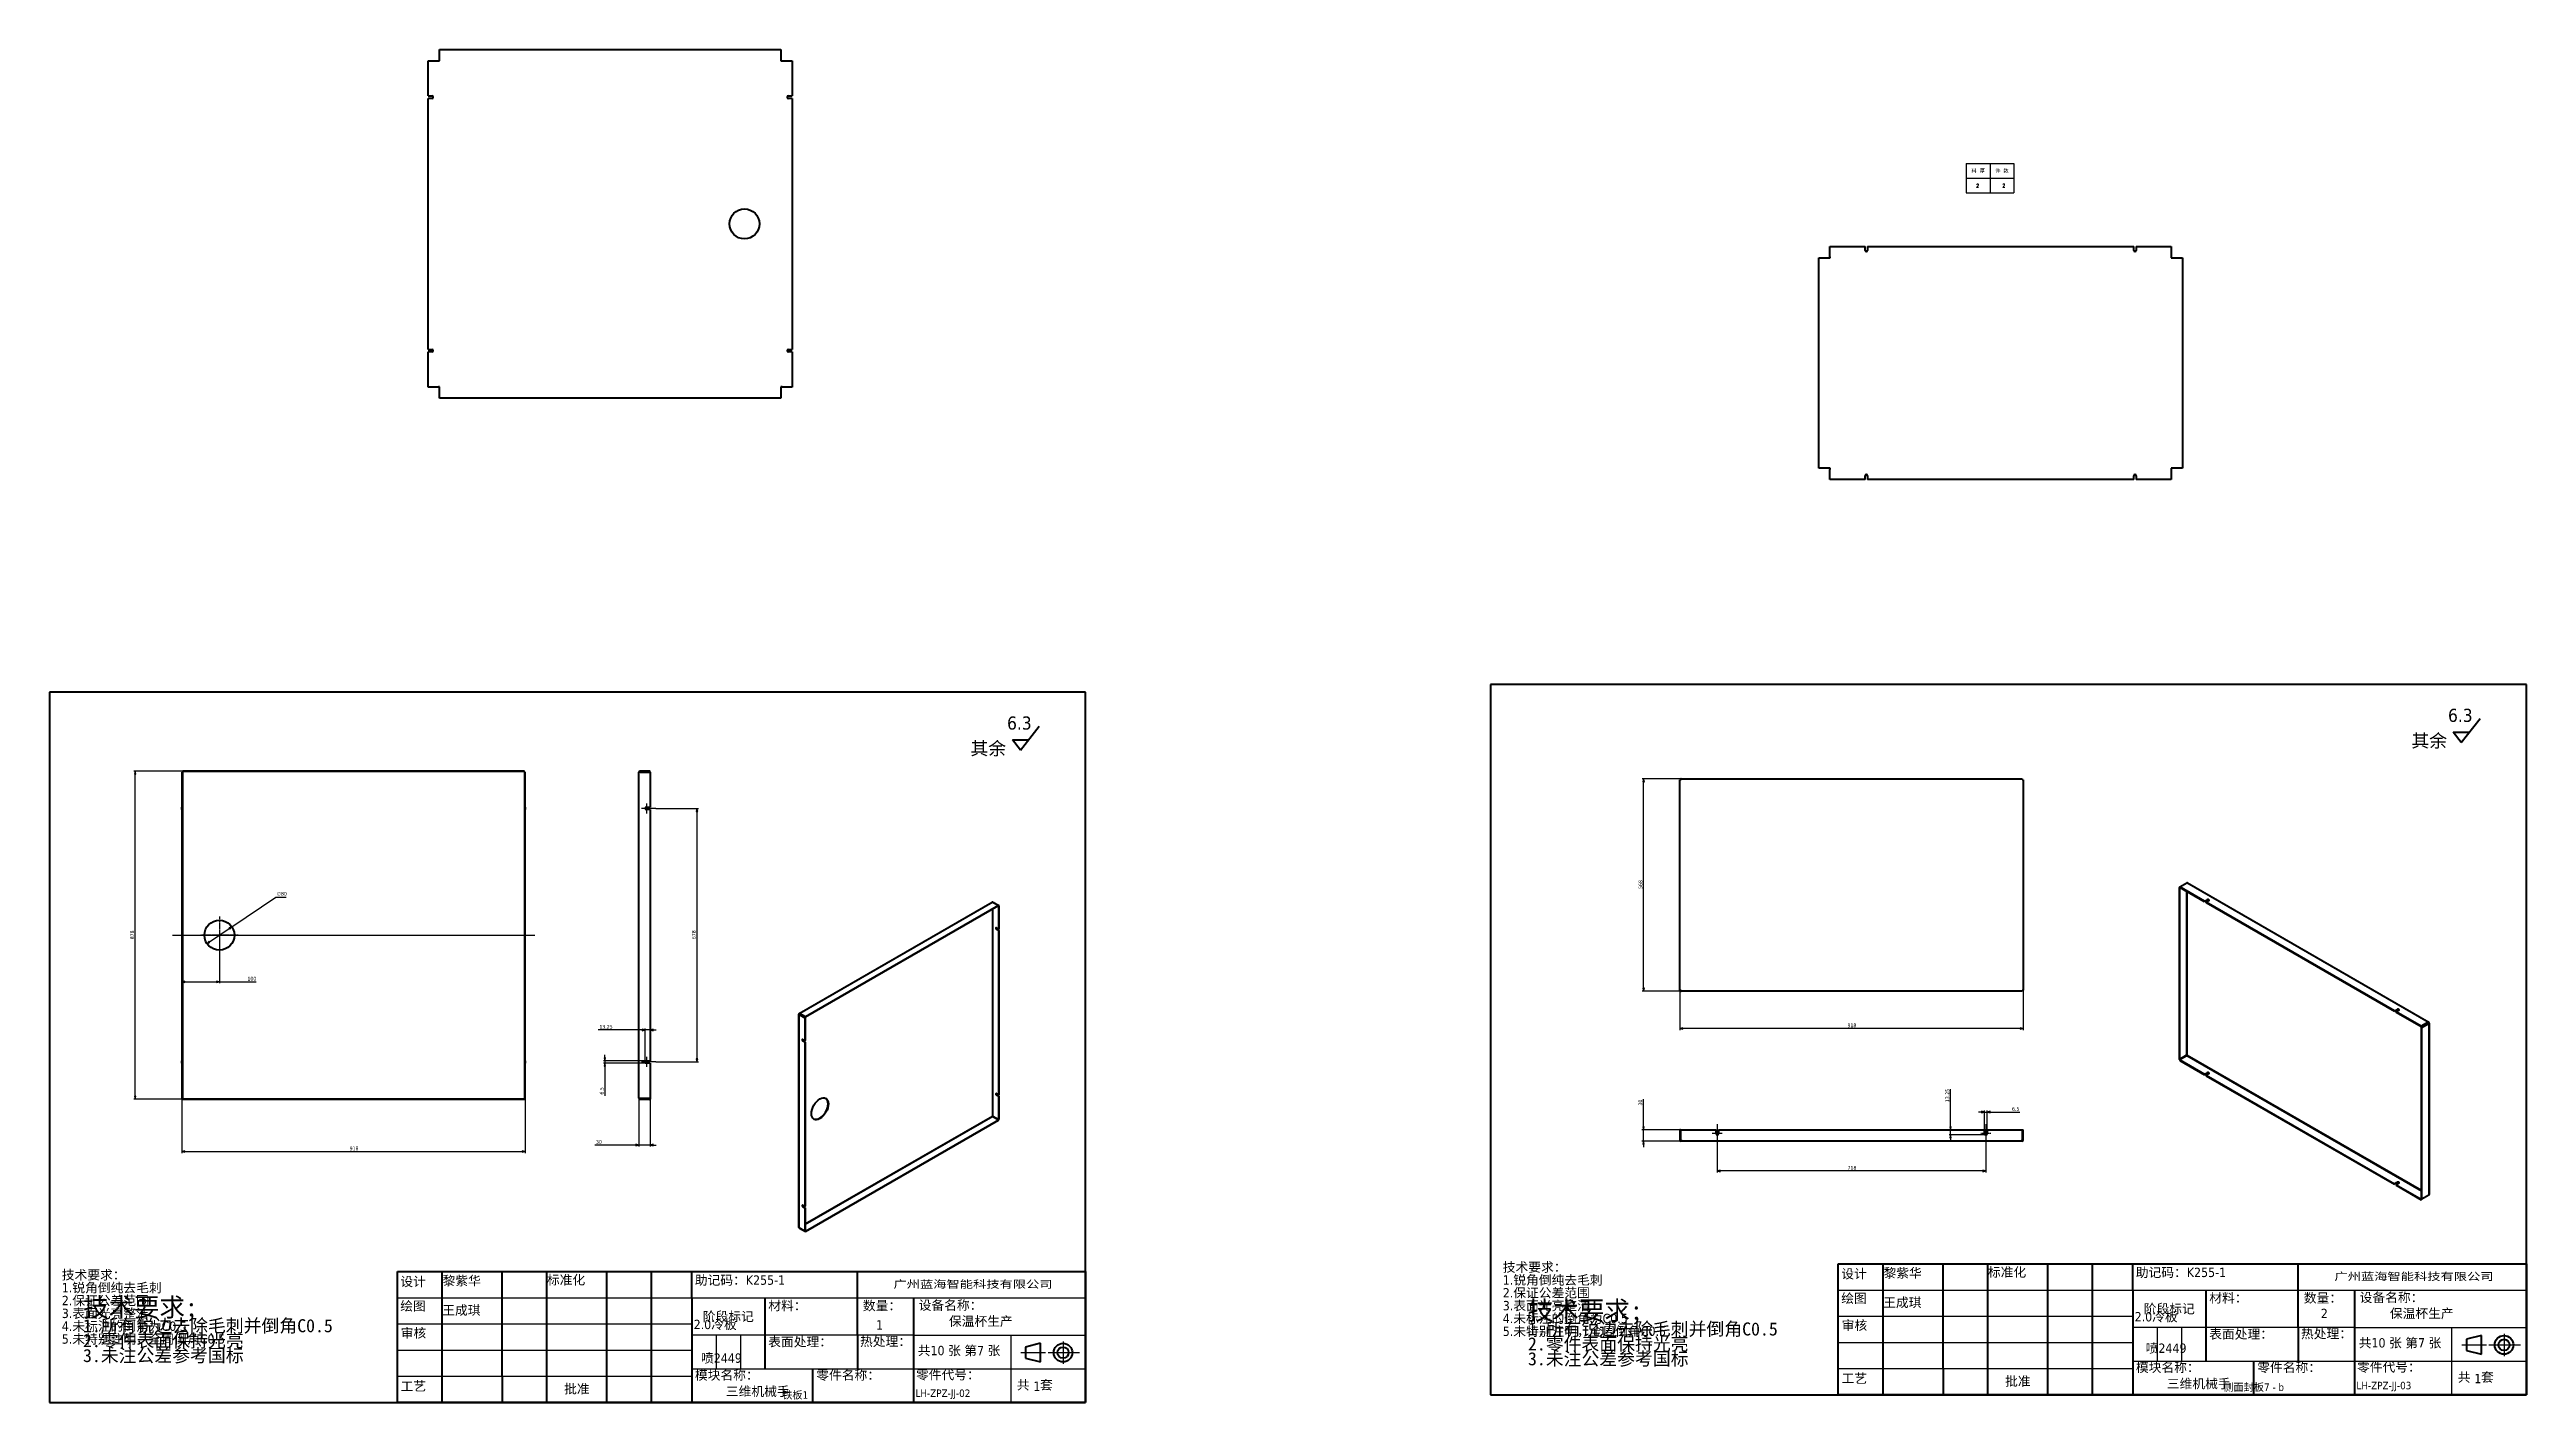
# Model space of a CAD drawing. Header units: millimetres. Extents: x 1472 to 285341, y -86221 to 5170.
# Drawn here: x 19005 to 25628, y 1332 to 4951 of the extents above; entities that cross this region are included whole.
import ezdxf
from ezdxf.enums import TextEntityAlignment as Align

# ---------------------------------------------------------------- set-up
doc = ezdxf.new("R2010")
doc.units = ezdxf.units.MM
doc.linetypes.add('CHAIN', pattern=[0.3543, 0.2362, -0.0295, 0.0591, -0.0295])
for name, color, linetype, lineweight, true_color in [('中心标记 (ISO)', 1, 'Continuous', 25, 0xff0000), ('中心线 (ISO)', 1, 'Continuous', 25, 0xff0000), ('尺寸 (ISO)', 5, 'Continuous', 25, 0x0000ff)]:
    doc.layers.add(name, color=color, linetype=linetype, lineweight=lineweight, true_color=true_color)
for name, color, linetype, lineweight in [('可见 (ISO)', 7, 'Continuous', 50), ('可见窄的 (ISO)', 7, 'Continuous', 35), ('图框 (ISO)', 7, 'Continuous', 70), ('标注线', 3, 'Continuous', 18), ('标题 (ISO)', 7, 'Continuous', 50), ('符号 (ISO)', 7, 'Continuous', 25)]:
    doc.layers.add(name, color=color, linetype=linetype, lineweight=lineweight)
doc.styles.add('DIM', font='romans.shx', dxfattribs={"width": 0.8, "bigfont": 'bigfont.shx'})
doc.styles.get("Standard").update_dxf_attribs({"font": 'arial.ttf'})
doc.styles.add('文本样式19', font='tahoma.ttf')
doc.styles.add('文本样式91', font='tahoma.ttf')
doc.styles.add('注释文本 (ISO)', font='tahoma.ttf')
doc.dimstyles.get("Standard").update_dxf_attribs({"dimtxt": 0.18, "dimasz": 0.18, "dimexe": 0.18, "dimexo": 0.0625, "dimgap": 0.09, "dimtad": 0, "dimtih": 1, "dimtoh": 1, "dimdec": 4, "dimzin": 0, "dimdsep": 46, "dimtxsty": 'Standard', "dimcen": 0.09, "dimadec": 0, "dimazin": 0, "dimtfac": 1, "dimtdec": 4, "dimtofl": 0, "dimtmove": 0, "dimatfit": 3, "dimfxl": 0, "dimtolj": 1, "dimtzin": 0, "dimarcsym": 0})
doc.dimstyles.new('默认 (GB)', dxfattribs={"dimscale": 4, "dimtxt": 2.5, "dimasz": 2, "dimexe": 1, "dimexo": 0, "dimgap": 0.75, "dimtad": 1, "dimtoh": 1, "dimrnd": 1e-08, "dimdsep": 46, "dimtxsty": '注释文本 (ISO)', "dimblk": 'Filled-1', "dimcen": 0.09, "dimdle": 10, "dimclrd": 256, "dimclre": 256, "dimclrt": 256, "dimaunit": 1, "dimazin": 2, "dimtfac": 0.8, "dimtdec": 3, "dimtmove": 0, "dimatfit": 3, "dimldrblk": 'Filled-2', "dimfxl": 0, "dimtolj": 1, "dimtzin": 0, "dimlwd": -1, "dimlwe": -1, "dimarcsym": 0})

msp = doc.modelspace()

# ---------------------------------------------------------------- texts
at = {"layer": '符号 (ISO)', "char_height": 25, "attachment_point": 1, "style": '注释文本 (ISO)'}
for s, insert in [('{1}', (21215.32391, 1552.2076)), ('{2}', (25078.26368, 1582.85747))]:
    msp.add_mtext(s, dxfattribs=dict(at, insert=insert))
at = {"layer": '符号 (ISO)', "char_height": 25, "width": 130, "attachment_point": 1, "style": '注释文本 (ISO)'}
for insert in [(20747.29914, 1463.44918), (24610.06411, 1489.8622)]:
    msp.add_mtext('{喷2449}', dxfattribs=dict(at, insert=insert))

# ---------------------------------------------------------------- blocks, each defined once
blk = doc.blocks.new('图框 A3-A4')
at = {"layer": '图框 (ISO)'}
for p, q in [((287, 200), (10, 200)), ((10, 200), (10, 10)), ((287, 10), (287, 200)), ((10, 10), (287, 10))]:
    blk.add_line(p, q, dxfattribs=at)
blk = doc.blocks.new('标题栏 GB1')
at = {"layer": '标题 (ISO)'}
for p, q in [((361.15, 211.7), (359.01, 214.46)), ((359.01, 214.46), (363.33, 214.46)), ((361.15, 211.7), (366.21, 218.12)), ((194.57, 65.23), (194.57, 72.23)), ((194.57, 72.23), (378.57, 72.23)), ((206.57, 65.23), (206.57, 72.23)), ((222.57, 65.23), (222.57, 72.23)), ((234.57, 65.23), (234.57, 72.23)), ((250.57, 65.23), (250.57, 72.23)), ((262.57, 65.23), (262.57, 72.23)), ((273.31, 65.23), (273.31, 72.23)), ((317.57, 65.23), (317.57, 72.23)), ((378.57, 72.23), (378.57, 65.23)), ((194.57, 37.23), (194.57, 65.23)), ((206.57, 37.23), (206.57, 65.23)), ((222.57, 44.23), (222.57, 65.23)), ((234.57, 37.23), (234.57, 65.23)), ((250.57, 37.23), (250.57, 65.23)), ((262.57, 37.23), (262.57, 65.23)), ((273.31, 65.23), (273.31, 37.23)), ((317.57, 55.23), (317.57, 65.23)), ((378.57, 65.23), (378.57, 37.23)), ((317.57, 55.23), (317.57, 46.23)), ((366.57, 53.06), (362.57, 52.06)), ((366.57, 48.06), (366.57, 53.06)), ((362.57, 52.06), (362.57, 49.06)), ((362.57, 49.06), (366.57, 48.06)), ((222.57, 44.23), (222.57, 37.23)), ((305.57, 46.23), (305.57, 37.23)), ((378.57, 37.23), (194.57, 37.23))]:
    blk.add_line(p, q, dxfattribs=at)
at = {"layer": '标题 (ISO)', "lineweight": 25}
for p, q in [((194.57, 65.23), (273.31, 65.23)), ((273.31, 65.23), (378.57, 65.23)), ((194.57, 58.23), (273.31, 58.23)), ((332.57, 55.23), (273.31, 55.23)), ((279.81, 55.23), (279.81, 46.23)), ((286.31, 55.23), (286.31, 46.23)), ((332.57, 55.23), (378.57, 55.23)), ((358.57, 55.23), (358.57, 46.23)), ((372.58, 53.56), (372.58, 47.56)), ((194.57, 51.23), (273.31, 51.23)), ((361.32, 50.56), (367.88, 50.56)), ((368.55, 50.56), (370.07, 50.56)), ((370.07, 50.56), (376.97, 50.56)), ((194.57, 44.23), (273.31, 44.23)), ((273.31, 46.23), (378.57, 46.23)), ((358.57, 46.23), (358.57, 37.23))]:
    blk.add_line(p, q, dxfattribs=at)
at = {"layer": '标题 (ISO)', "lineweight": 50}
for p, q in [((292.81, 65.23), (292.81, 46.23)), ((332.57, 65.23), (332.57, 37.23))]:
    blk.add_line(p, q, dxfattribs=at)
at = {"layer": '标题 (ISO)'}
for radius in [2.5, 1.5]:
    blk.add_circle((372.57, 50.56), radius, dxfattribs=at)
at = {"layer": '标题 (ISO)', "style": '注释文本 (ISO)'}
blk.add_text('阶段标记', height=2.5, dxfattribs=at).set_placement((283.06, 60.23), align=Align.MIDDLE_CENTER)
for s, insert, char_height, attachment_point in [('\\fTahoma|b0|i0;\\H3.5000;6.3', (357.6, 220.71), 3.5, 1), ('\\fTahoma|b0|i0;\\H3.5000;其余', (347.8, 213.91), 3.5, 1), ('\\fTahoma|b0|i0;设计', (195.38, 70.83), 2.5, 1), ('\\f仿宋|b0|i0;\\H2.5000;黎紫华', (206.66, 71.05), 2.5, 1), ('\\fTahoma|b0|i0;标准化', (234.57, 71.28), 2.5, 1), ('助记码：K255-1', (274.11, 71.21), 2.5, 1), ('\\fTahoma|b0|i0;\\W1.30;\\H2.0000;广州\\fArial|b0|i0;\\W1.30;\\H2.0000;蓝海\\fTahoma|b0|i0;\\W1.30;\\H2.0000;智能科技有限公司', (348.5, 68.73), 2, 5), ('\\fTahoma|b0|i0;绘图', (195.35, 64.28), 2.5, 1), ('\\fTahoma|b0|i0;材料：', (293.76, 64.39), 2.5, 1), ('\\fTahoma|b0|i0;数量：', (319.04, 64.37), 2.5, 1), ('\\fTahoma|b0|i0;设备名称：', (333.96, 64.5), 2.5, 1), ('保温杯生产', (342.05, 60.22), 2.5, 1), ('\\fTahoma|b0|i0;审核', (195.48, 57.07), 2.5, 1), ('\\fTahoma|b0|i0;热处理：', (318.29, 54.82), 2.5, 1), ('\\fTahoma|b0|i0;批准', (242.57, 40.73), 2.5, 5), ('\\fTahoma|b0|i0;模块名称：', (274.14, 45.81), 2.5, 1), ('三维机械手', (282.42, 41.45), 2.5, 1), ('\\fTahoma|b0|i0;零件名称：', (306.59, 45.8), 2.5, 1), ('\\fTahoma|b0|i0;零件代号：', (333.25, 45.9), 2.5, 1), ('1', (364.63, 42.81), 2.5, 1)]:
    blk.add_mtext(s, dxfattribs=dict(at, insert=insert, char_height=char_height, attachment_point=attachment_point))
at = {"layer": '标题 (ISO)', "insert": (104.85, 72.61), "char_height": 2.5, "attachment_point": 1, "line_spacing_factor": 0.823237, "style": '注释文本 (ISO)'}
blk.add_mtext('\\fTahoma|b0|i0;技术要求：\\P1.锐角倒纯去毛刺\\P2.保证公差范围\\P3.表面光亮整洁\\P4.未标注的倒角为C0.5\\P5.未特别注明，全周倒角C0.5\\P', dxfattribs=at)
at = {"layer": '标题 (ISO)', "char_height": 2.5, "attachment_point": 1, "style": '注释文本 (ISO)'}
for s, insert, width in [('\\f仿宋|b0|i0;\\H2.5000;王成琪', (206.57, 63.16), 11.2281), ('\\fTahoma|b0|i0;表面处理：', (293.74, 54.71), 17.19), ('\\fTahoma|b0|i0;工艺', (195.45, 42.85), 6.876), ('\\fTahoma|b0|i0;  共   套', (358.32, 43.18), 17.7919)]:
    blk.add_mtext(s, dxfattribs=dict(at, insert=insert, width=width))
at = {"layer": '标题 (ISO)', "insert": (333.72, 52.37), "char_height": 2.5, "width": 27.2374, "attachment_point": 1, "line_spacing_factor": 0.987884, "style": '注释文本 (ISO)'}
blk.add_mtext('共10 张 第7 张', dxfattribs=at)
at = {"layer": '标题 (ISO)'}
for tag, p, height, style in [('材料_001', (293.5, 56.7), 2.5, '注释文本 (ISO)'), ('零件代号_001', (306.4, 37.87), 2, '文本样式91'), ('描述_001', (333.1, 38.7), 2, '文本样式91')]:
    blk.add_attdef(tag, p, '', height=height, dxfattribs=dict(at, style=style))
at = {"layer": '标题 (ISO)', "style": '文本样式91'}
blk.add_attdef('热处理', text='', height=2, dxfattribs=at).set_placement((318.2, 50.63), align=Align.TOP_LEFT)
at = {"layer": '标题 (ISO)', "style": '文本样式19'}
for tag, p in [('工程核准人', (256.57, 40.73)), ('工程批准日期', (267.94, 40.73))]:
    blk.add_attdef(tag, text='', height=1, dxfattribs=at).set_placement(p, align=Align.MIDDLE_CENTER)
blk = doc.blocks.new('Filled-1')
at = {"color": 0}
for p, q in [((0, 0), (-1, 0.25)), ((-1, 0.25), (-1, -0.25)), ((-1, 0), (0, 0)), ((-1, -0.25), (0, 0))]:
    blk.add_line(p, q, dxfattribs=at)
at = {"color": 0, "flags": 128}
blk.add_lwpolyline([(-1, -0.25), (0, 0), (-1, 0.25), (-1, -0.25)], dxfattribs=at)
at = {"color": 0}
blk.add_solid([(-1, -0.25), (0, 0), (-1, 0.25), (-1, -0.25)], dxfattribs=at)
blk = doc.blocks.new('*D194')
at = {"layer": 'Defpoints', "color": 0, "transparency": 16777216}
for p in [(19359.5, 2145.7), (20277.5, 2145.7), (20277.5, 2003.3)]:
    blk.add_point(p, dxfattribs=at)
at = {"layer": '尺寸 (ISO)', "transparency": 16777216}
for p, q in [((19359.5, 2145.7), (19359.5, 1999.3)), ((20277.5, 2145.7), (20277.5, 1999.3)), ((19367.5, 2003.3), (20269.5, 2003.3))]:
    blk.add_line(p, q, dxfattribs=at)
at = {"layer": '尺寸 (ISO)', "transparency": 16777216, "xscale": 8, "yscale": 8, "zscale": 8, "rotation": 180}
blk.add_blockref('Filled-1', (19359.5, 2003.3), dxfattribs=at)
at = {"layer": '尺寸 (ISO)', "transparency": 16777216, "xscale": 8, "yscale": 8, "zscale": 8}
blk.add_blockref('Filled-1', (20277.5, 2003.3), dxfattribs=at)
at = {"layer": '尺寸 (ISO)', "transparency": 16777216, "insert": (19807.8, 2016.8), "char_height": 10, "attachment_point": 1, "style": '注释文本 (ISO)'}
blk.add_mtext('\\A1;918', dxfattribs=at)
blk = doc.blocks.new('Filled-2')
at = {"color": 0}
for p, q in [((0, 0), (-1, 0.125)), ((-1, 0.125), (-1, -0.125)), ((-1, 0), (0, 0)), ((-1, -0.125), (0, 0))]:
    blk.add_line(p, q, dxfattribs=at)
at = {"color": 0, "flags": 128}
blk.add_lwpolyline([(-1, -0.125), (0, 0), (-1, 0.125), (-1, -0.125)], dxfattribs=at)
at = {"color": 0}
blk.add_solid([(-1, -0.125), (0, 0), (-1, 0.125), (-1, -0.125)], dxfattribs=at)
blk = doc.blocks.new('*D195')
at = {"layer": 'Defpoints', "color": 0, "transparency": 16777216}
for p in [(19234.5, 3021.1), (19362.1, 3021.1), (19362.1, 2143.1)]:
    blk.add_point(p, dxfattribs=at)
at = {"layer": '尺寸 (ISO)', "transparency": 16777216}
for p, q in [((19362.1, 3021.1), (19230.5, 3021.1)), ((19234.5, 2151.1), (19234.5, 3013.1)), ((19362.1, 2143.1), (19230.5, 2143.1))]:
    blk.add_line(p, q, dxfattribs=at)
at = {"layer": '尺寸 (ISO)', "transparency": 16777216, "xscale": 8, "yscale": 8, "zscale": 8}
for p, rotation in [((19234.5, 3021.1), 90), ((19234.5, 2143.1), 270)]:
    blk.add_blockref('Filled-1', p, dxfattribs=dict(at, rotation=rotation))
at = {"layer": '尺寸 (ISO)', "transparency": 16777216, "insert": (19221, 2571.2), "char_height": 10, "attachment_point": 1, "rotation": 90, "style": '注释文本 (ISO)'}
blk.add_mtext('\\A1;878', dxfattribs=at)
blk = doc.blocks.new('*D187')
at = {"layer": 'Defpoints', "color": 0, "transparency": 16777216}
for p in [(19359.5, 2682.1), (19459.5, 2582.1), (19459.5, 2457.4)]:
    blk.add_point(p, dxfattribs=at)
at = {"layer": '尺寸 (ISO)', "transparency": 16777216}
for p, q in [((19459.5, 2582.1), (19459.5, 2453.4)), ((19367.5, 2457.4), (19451.5, 2457.4)), ((19459.5, 2457.4), (19558.1, 2457.4))]:
    blk.add_line(p, q, dxfattribs=at)
at = {"layer": '尺寸 (ISO)', "transparency": 16777216, "xscale": 8, "yscale": 8, "zscale": 8, "rotation": 180}
blk.add_blockref('Filled-1', (19359.5, 2457.4), dxfattribs=at)
at = {"layer": '尺寸 (ISO)', "transparency": 16777216, "xscale": 8, "yscale": 8, "zscale": 8}
blk.add_blockref('Filled-1', (19459.5, 2457.4), dxfattribs=at)
at = {"layer": '尺寸 (ISO)', "transparency": 16777216, "insert": (19534.6, 2470.8), "char_height": 10, "attachment_point": 1, "style": '注释文本 (ISO)'}
blk.add_mtext('\\A1;100', dxfattribs=at)
blk = doc.blocks.new('*D188')
at = {"layer": 'Defpoints', "color": 0, "transparency": 16777216}
for p in [(20581.4, 2146.1), (20611.4, 2145.7), (20611.4, 2020.7)]:
    blk.add_point(p, dxfattribs=at)
at = {"layer": '尺寸 (ISO)', "transparency": 16777216}
for p, q in [((20581.4, 2146.1), (20581.4, 2016.7)), ((20611.4, 2145.7), (20611.4, 2016.7)), ((20573.4, 2020.7), (20463.4, 2020.7)), ((20611.4, 2020.7), (20581.4, 2020.7)), ((20619.4, 2020.7), (20627.4, 2020.7))]:
    blk.add_line(p, q, dxfattribs=at)
at = {"layer": '尺寸 (ISO)', "transparency": 16777216, "xscale": 8, "yscale": 8, "zscale": 8}
blk.add_blockref('Filled-1', (20581.4, 2020.7), dxfattribs=at)
at = {"layer": '尺寸 (ISO)', "transparency": 16777216, "xscale": 8, "yscale": 8, "zscale": 8, "rotation": 180}
blk.add_blockref('Filled-1', (20611.4, 2020.7), dxfattribs=at)
at = {"layer": '尺寸 (ISO)', "transparency": 16777216, "insert": (20466.4, 2034.1), "char_height": 10, "attachment_point": 1, "style": '注释文本 (ISO)'}
blk.add_mtext('\\A1;30', dxfattribs=at)
blk = doc.blocks.new('*D189')
at = {"layer": 'Defpoints', "color": 0, "transparency": 16777216}
for p in [(20626.4, 2921.1), (20626.4, 2243.1), (20736.4, 2243.1)]:
    blk.add_point(p, dxfattribs=at)
at = {"layer": '尺寸 (ISO)', "transparency": 16777216}
for p, q in [((20626.4, 2921.1), (20740.4, 2921.1)), ((20736.4, 2913.1), (20736.4, 2251.1)), ((20626.4, 2243.1), (20740.4, 2243.1))]:
    blk.add_line(p, q, dxfattribs=at)
at = {"layer": '尺寸 (ISO)', "transparency": 16777216, "xscale": 8, "yscale": 8, "zscale": 8}
for p, rotation in [((20736.4, 2921.1), 90), ((20736.4, 2243.1), 270)]:
    blk.add_blockref('Filled-1', p, dxfattribs=dict(at, rotation=rotation))
at = {"layer": '尺寸 (ISO)', "transparency": 16777216, "insert": (20723, 2571.5), "char_height": 10, "attachment_point": 1, "rotation": 90, "style": '注释文本 (ISO)'}
blk.add_mtext('\\A1;678', dxfattribs=at)
blk = doc.blocks.new('*D190')
at = {"layer": 'Defpoints', "color": 0, "transparency": 16777216}
for p in [(19492.6, 2604.5), (19426.4, 2559.7)]:
    blk.add_point(p, dxfattribs=at)
at = {"layer": '尺寸 (ISO)', "transparency": 16777216}
for p, q in [((19492.6, 2604.5), (19610.4, 2684.2)), ((19610.4, 2684.2), (19638.1, 2684.2)), ((19433, 2564.2), (19486, 2600))]:
    blk.add_line(p, q, dxfattribs=at)
at = {"layer": '尺寸 (ISO)', "transparency": 16777216, "xscale": 8, "yscale": 8, "zscale": 8}
for p, rotation in [((19492.6, 2604.5), 34.06945370860816), ((19426.4, 2559.7), 214.0694537086082)]:
    blk.add_blockref('Filled-1', p, dxfattribs=dict(at, rotation=rotation))
at = {"layer": '尺寸 (ISO)', "transparency": 16777216, "insert": (19613.4, 2697.9), "char_height": 10, "attachment_point": 1, "style": '注释文本 (ISO)'}
blk.add_mtext('\\A1;∅80', dxfattribs=at)
blk = doc.blocks.new('*D191')
at = {"layer": 'Defpoints', "color": 0, "transparency": 16777216}
for p in [(20490.2, 2239.9), (20601.4, 2246.4), (20601.4, 2239.9)]:
    blk.add_point(p, dxfattribs=at)
at = {"layer": '尺寸 (ISO)', "transparency": 16777216}
for p, q in [((20490.2, 2254.4), (20490.2, 2262.4)), ((20601.4, 2246.4), (20486.2, 2246.4)), ((20601.4, 2239.9), (20486.2, 2239.9)), ((20490.2, 2246.4), (20490.2, 2239.9)), ((20490.2, 2231.9), (20490.2, 2152.8))]:
    blk.add_line(p, q, dxfattribs=at)
at = {"layer": '尺寸 (ISO)', "transparency": 16777216, "xscale": 8, "yscale": 8, "zscale": 8}
for p, rotation in [((20490.2, 2246.4), 270), ((20490.2, 2239.9), 90)]:
    blk.add_blockref('Filled-1', p, dxfattribs=dict(at, rotation=rotation))
at = {"layer": '尺寸 (ISO)', "transparency": 16777216, "insert": (20476.8, 2155.8), "char_height": 10, "attachment_point": 1, "rotation": 90, "style": '注释文本 (ISO)'}
blk.add_mtext('\\A1;6.5', dxfattribs=at)
blk = doc.blocks.new('*D192')
at = {"layer": 'Defpoints', "color": 0, "transparency": 16777216}
for p in [(20598.2, 2328.7), (20611.4, 2303.7), (20598.2, 2243.1)]:
    blk.add_point(p, dxfattribs=at)
at = {"layer": '尺寸 (ISO)', "transparency": 16777216}
for p, q in [((20590.2, 2328.7), (20472.6, 2328.7)), ((20598.2, 2243.1), (20598.2, 2332.7)), ((20611.4, 2328.7), (20598.2, 2328.7)), ((20619.4, 2328.7), (20627.4, 2328.7))]:
    blk.add_line(p, q, dxfattribs=at)
at = {"layer": '尺寸 (ISO)', "transparency": 16777216, "xscale": 8, "yscale": 8, "zscale": 8}
blk.add_blockref('Filled-1', (20598.2, 2328.7), dxfattribs=at)
at = {"layer": '尺寸 (ISO)', "transparency": 16777216, "xscale": 8, "yscale": 8, "zscale": 8, "rotation": 180}
blk.add_blockref('Filled-1', (20611.4, 2328.7), dxfattribs=at)
at = {"layer": '尺寸 (ISO)', "transparency": 16777216, "insert": (20475.6, 2342.1), "char_height": 10, "attachment_point": 1, "style": '注释文本 (ISO)'}
blk.add_mtext('\\A1;13.25', dxfattribs=at)
blk = doc.blocks.new('加工')
at = {"layer": '符号 (ISO)', "insert": (-36.68, 11.05), "char_height": 2.5, "width": 80.4946, "attachment_point": 1, "line_spacing_factor": 0.683636, "style": '注释文本 (ISO)'}
blk.add_mtext('{\\fFangSong|b0|i0|c134|p49;\\H2x;技术要求\\fFangSong|b0|i0|c0|p49;;\\P\\H0.7x;1.\\fFangSong|b0|i0|c134|p49;所有锐边去除毛刺并倒角\\fFangSong|b0|i0|c0|p49;C0.5\\H2.12498x; \\H0.47059x;\\P2.\\fFangSong|b0|i0|c134|p49;零件表面保持光亮\\H1.84035x; \\H0.54337x;\\P\\fFangSong|b0|i0|c0|p49;3.\\fFangSong|b0|i0|c134|p49;未注公差参考国标\\H1.80945x; }', dxfattribs=at)
blk = doc.blocks.new('*D193')
at = {"color": 0, "lineweight": -2, "transparency": 16777216}
for p, q in [((20611.4, 2144.6), (20610.3, 2144.6)), ((20611.4, 2143.1), (20610.3, 2143.1)), ((20610.4, 2146.4), (20610.4, 2148.2)), ((20610.4, 2141.3), (20610.4, 2139.5))]:
    blk.add_line(p, q, dxfattribs=at)
at = {"color": 0, "transparency": 16777216}
for points in [[(20610.1, 2146.4), (20610.7, 2146.4), (20610.4, 2144.6)], [(20610.1, 2141.3), (20610.7, 2141.3), (20610.4, 2143.1)]]:
    blk.add_solid(points, dxfattribs=at)
at = {"layer": 'Defpoints', "color": 0, "transparency": 16777216}
for p in [(20610.4, 2143.1), (20611.4, 2144.6), (20611.4, 2143.1)]:
    blk.add_point(p, dxfattribs=at)
at = {"color": 0, "transparency": 16777216, "insert": (20610.4, 2143.9), "char_height": 0.25, "attachment_point": 5}
blk.add_mtext('\\A1;1.5000', dxfattribs=at)
blk = doc.blocks.new('*D213')
at = {"layer": 'Defpoints', "color": 0, "transparency": 16777216}
for p in [(23364.6, 2435.4), (24282.6, 2435.4), (23364.6, 2332.4)]:
    blk.add_point(p, dxfattribs=at)
at = {"layer": '尺寸 (ISO)', "transparency": 16777216}
for p, q in [((23364.6, 2435.4), (23364.6, 2328.4)), ((24282.6, 2435.4), (24282.6, 2328.4)), ((24274.6, 2332.4), (23372.6, 2332.4))]:
    blk.add_line(p, q, dxfattribs=at)
at = {"layer": '尺寸 (ISO)', "transparency": 16777216, "xscale": 8, "yscale": 8, "zscale": 8, "rotation": 180}
blk.add_blockref('Filled-1', (23364.6, 2332.4), dxfattribs=at)
at = {"layer": '尺寸 (ISO)', "transparency": 16777216, "xscale": 8, "yscale": 8, "zscale": 8}
blk.add_blockref('Filled-1', (24282.6, 2332.4), dxfattribs=at)
at = {"layer": '尺寸 (ISO)', "transparency": 16777216, "insert": (23812.9, 2345.9), "char_height": 10, "attachment_point": 1, "style": '注释文本 (ISO)'}
blk.add_mtext('\\A1;918', dxfattribs=at)
blk = doc.blocks.new('*D214')
at = {"layer": 'Defpoints', "color": 0, "transparency": 16777216}
for p in [(23267.6, 3000.4), (23367.6, 3000.4), (23367.6, 2432.4)]:
    blk.add_point(p, dxfattribs=at)
at = {"layer": '尺寸 (ISO)', "transparency": 16777216}
for p, q in [((23367.6, 3000.4), (23263.6, 3000.4)), ((23267.6, 2440.4), (23267.6, 2992.4)), ((23367.6, 2432.4), (23263.6, 2432.4))]:
    blk.add_line(p, q, dxfattribs=at)
at = {"layer": '尺寸 (ISO)', "transparency": 16777216, "xscale": 8, "yscale": 8, "zscale": 8}
for p, rotation in [((23267.6, 3000.4), 90), ((23267.6, 2432.4), 270)]:
    blk.add_blockref('Filled-1', p, dxfattribs=dict(at, rotation=rotation))
at = {"layer": '尺寸 (ISO)', "transparency": 16777216, "insert": (23254.2, 2705.8), "char_height": 10, "attachment_point": 1, "rotation": 90, "style": '注释文本 (ISO)'}
blk.add_mtext('\\A1;568', dxfattribs=at)
blk = doc.blocks.new('*D215')
at = {"layer": 'Defpoints', "color": 0, "transparency": 16777216}
for p in [(23367.2, 2061.4), (23267.2, 2031.4), (23367.6, 2031.4)]:
    blk.add_point(p, dxfattribs=at)
at = {"layer": '尺寸 (ISO)', "transparency": 16777216}
for p, q in [((23267.2, 2069.4), (23267.2, 2143.3)), ((23367.2, 2061.4), (23263.2, 2061.4)), ((23267.2, 2031.4), (23267.2, 2061.4)), ((23367.6, 2031.4), (23263.2, 2031.4)), ((23267.2, 2023.4), (23267.2, 2015.4))]:
    blk.add_line(p, q, dxfattribs=at)
at = {"layer": '尺寸 (ISO)', "transparency": 16777216, "xscale": 8, "yscale": 8, "zscale": 8}
for p, rotation in [((23267.2, 2061.4), 270), ((23267.2, 2031.4), 90)]:
    blk.add_blockref('Filled-1', p, dxfattribs=dict(at, rotation=rotation))
at = {"layer": '尺寸 (ISO)', "transparency": 16777216, "insert": (23253.8, 2126.5), "char_height": 10, "attachment_point": 1, "rotation": 90, "style": '注释文本 (ISO)'}
blk.add_mtext('\\A1;30', dxfattribs=at)
blk = doc.blocks.new('*D216')
at = {"layer": 'Defpoints', "color": 0, "transparency": 16777216}
for p in [(24179.4, 2109), (24179.4, 2061.4), (24185.9, 2061.4)]:
    blk.add_point(p, dxfattribs=at)
at = {"layer": '尺寸 (ISO)', "transparency": 16777216}
for p, q in [((24171.4, 2109), (24163.4, 2109)), ((24179.4, 2061.4), (24179.4, 2113)), ((24179.4, 2109), (24185.9, 2109)), ((24185.9, 2061.4), (24185.9, 2113)), ((24193.9, 2109), (24273.7, 2109))]:
    blk.add_line(p, q, dxfattribs=at)
at = {"layer": '尺寸 (ISO)', "transparency": 16777216, "xscale": 8, "yscale": 8, "zscale": 8}
blk.add_blockref('Filled-1', (24179.4, 2109), dxfattribs=at)
at = {"layer": '尺寸 (ISO)', "transparency": 16777216, "xscale": 8, "yscale": 8, "zscale": 8, "rotation": 180}
blk.add_blockref('Filled-1', (24185.9, 2109), dxfattribs=at)
at = {"layer": '尺寸 (ISO)', "transparency": 16777216, "insert": (24252.8, 2122.4), "char_height": 10, "attachment_point": 1, "style": '注释文本 (ISO)'}
blk.add_mtext('\\A1;6.5', dxfattribs=at)
blk = doc.blocks.new('*D217')
at = {"layer": 'Defpoints', "color": 0, "transparency": 16777216}
for p in [(24185.9, 2061.4), (24088.3, 2048.2), (24182.6, 2048.2)]:
    blk.add_point(p, dxfattribs=at)
at = {"layer": '尺寸 (ISO)', "transparency": 16777216}
for p, q in [((24088.3, 2069.4), (24088.3, 2170.4)), ((24185.9, 2061.4), (24084.3, 2061.4)), ((24088.3, 2048.2), (24088.3, 2061.4)), ((24182.6, 2048.2), (24084.3, 2048.2)), ((24088.3, 2040.2), (24088.3, 2032.2))]:
    blk.add_line(p, q, dxfattribs=at)
at = {"layer": '尺寸 (ISO)', "transparency": 16777216, "xscale": 8, "yscale": 8, "zscale": 8}
for p, rotation in [((24088.3, 2061.4), 270), ((24088.3, 2048.2), 90)]:
    blk.add_blockref('Filled-1', p, dxfattribs=dict(at, rotation=rotation))
at = {"layer": '尺寸 (ISO)', "transparency": 16777216, "insert": (24074.8, 2135.5), "char_height": 10, "attachment_point": 1, "rotation": 90, "style": '注释文本 (ISO)'}
blk.add_mtext('\\A1;13.25', dxfattribs=at)
blk = doc.blocks.new('*D218')
at = {"layer": 'Defpoints', "color": 0, "transparency": 16777216}
for p in [(23464.6, 2038.2), (24182.6, 2038.2), (23464.6, 1951.4)]:
    blk.add_point(p, dxfattribs=at)
at = {"layer": '尺寸 (ISO)', "transparency": 16777216}
for p, q in [((23464.6, 2038.2), (23464.6, 1947.4)), ((24182.6, 2038.2), (24182.6, 1947.4)), ((24174.6, 1951.4), (23472.6, 1951.4))]:
    blk.add_line(p, q, dxfattribs=at)
at = {"layer": '尺寸 (ISO)', "transparency": 16777216, "xscale": 8, "yscale": 8, "zscale": 8, "rotation": 180}
blk.add_blockref('Filled-1', (23464.6, 1951.4), dxfattribs=at)
at = {"layer": '尺寸 (ISO)', "transparency": 16777216, "xscale": 8, "yscale": 8, "zscale": 8}
blk.add_blockref('Filled-1', (24182.6, 1951.4), dxfattribs=at)
at = {"layer": '尺寸 (ISO)', "transparency": 16777216, "insert": (23813, 1964.9), "char_height": 10, "attachment_point": 1, "style": '注释文本 (ISO)'}
blk.add_mtext('\\A1;718', dxfattribs=at)
blk = doc.blocks.new('*T31')
at = {"color": 0, "linetype": 'ByBlock', "lineweight": -2, "transparency": 16777216}
for p, q in [((0, 0), (127, 0)), ((0, 0), (0, -78)), ((63.5, 0), (63.5, -78)), ((127, 0), (127, -78)), ((0, -39), (127, -39)), ((0, -78), (127, -78))]:
    blk.add_line(p, q, dxfattribs=at)
at = {"color": 0, "transparency": 16777216, "char_height": 10, "width": 60.5, "attachment_point": 5}
for s, insert in [('{\\fSimSun|b0|i0|c134|p2;料 厚}', (31.75, -19.5)), ('{\\fSimSun|b0|i0|c134|p2;件 数}', (95.25, -19.5))]:
    blk.add_mtext(s, dxfattribs=dict(at, insert=insert))
blk = doc.blocks.new('圆心打标')
at = {"layer": '标注线'}
for p, q in [((-2.5, 0), (2.5, 0)), ((0, 2.5), (0, -2.5))]:
    blk.add_line(p, q, dxfattribs=at)
blk = doc.blocks.new('拆图参数')
blk.add_blockref('*T31', (-63.5, 78))
at = {"layer": '标注线'}
blk.add_blockref('圆心打标', (67219.7, -21339.8), dxfattribs=at)
at = {"style": 'DIM', "width": 0.8}
blk.add_attdef('6', text='', height=10, dxfattribs=at).set_placement((-37.1, 18.9), align=Align.MIDDLE_LEFT)
blk.add_attdef('1', text='', height=10, dxfattribs=at).set_placement((36.6, 19.3), align=Align.MIDDLE_CENTER)

# ---------------------------------------------------------------- dimensions: what is measured, and where the dimension line sits
dim = msp.add_linear_dim(base=(20610.43566, 2143.1228), p1=(20611.42309, 2144.6228), p2=(20611.42309, 2143.1228), angle=90, dimstyle='Standard', override={"dimtxt": 0.25, "dimasz": 1.8})
dim.commit()
dim.dimension.update_dxf_attribs({"geometry": '*D193', "text_midpoint": (20610.43566, 2143.8728)})
at = {"layer": '尺寸 (ISO)'}
for base, p1, p2, angle, override, picture, middle in [((19234.48974, 3021.1228), (19362.0504, 2143.1228), (19362.0504, 3021.1228), 270, {"dimtoh": 0, "dimdec": 2, "dimtp": 0, "dimtm": 0, "dimtdec": 2, "dimtofl": 0, "dimatfit": 1}, '*D195', (19234.48974, 2581.9978)), ((23267.63397, 3000.41512), (23367.63397, 2432.41512), (23367.63397, 3000.41512), 90, {"dimtoh": 0, "dimdec": 2, "dimtp": 0, "dimtm": 0, "dimtdec": 2, "dimtofl": 0, "dimatfit": 1}, '*D214', (23267.63397, 2716.41512)), ((20736.42309, 2243.1228), (20626.42309, 2921.1228), (20626.42309, 2243.1228), 90, {"dimtoh": 0, "dimdec": 2, "dimtp": 0, "dimtm": 0, "dimtdec": 2, "dimtofl": 0, "dimatfit": 1}, '*D189', (20736.42309, 2582.2478)), ((19459.48974, 2457.42053), (19359.48974, 2682.0863), (19459.48974, 2582.1228), 180, {"dimtoh": 0, "dimdec": 2, "dimse1": 1, "dimtp": 0, "dimtm": 0, "dimtdec": 2, "dimtofl": 0, "dimatfit": 2}, '*D187', (19544.85778, 2457.42053)), ((23364.63397, 2332.41512), (24282.63397, 2435.41512), (23364.63397, 2435.41512), 180, {"dimtoh": 0, "dimdec": 2, "dimtp": 0, "dimtm": 0, "dimtdec": 2, "dimtofl": 0, "dimatfit": 1}, '*D213', (23823.73397, 2332.41512)), ((20598.17309, 2328.71571), (20611.42309, 2303.7201), (20598.17309, 2243.1228), 180, {"dimtoh": 0, "dimdec": 2, "dimse1": 1, "dimtp": 0, "dimtm": 0, "dimtdec": 2, "dimtofl": 1, "dimatfit": 1}, '*D192', (20491.58844, 2328.71571)), ((20490.23555, 2239.8728), (20601.42309, 2246.3728), (20601.42309, 2239.8728), 90, {"dimtoh": 0, "dimdec": 2, "dimtp": 0, "dimtm": 0, "dimtdec": 2, "dimtofl": 1, "dimatfit": 1}, '*D191', (20490.23555, 2164.75789)), ((20277.48974, 2003.30716), (19359.48974, 2145.68346), (20277.48974, 2145.68346), 180, {"dimtoh": 0, "dimdec": 2, "dimtp": 0, "dimtm": 0, "dimtdec": 2, "dimtofl": 0, "dimatfit": 1}, '*D194', (19818.61474, 2003.30716)), ((23267.19463, 2031.44455), (23367.19463, 2061.44455), (23367.63397, 2031.44455), 270, {"dimtoh": 0, "dimdec": 2, "dimtp": 0, "dimtm": 0, "dimtdec": 2, "dimtofl": 1, "dimatfit": 1}, '*D215', (23267.19463, 2133.39242)), ((24088.26177, 2048.19455), (24185.88397, 2061.44455), (24182.63397, 2048.19455), 270, {"dimtoh": 0, "dimdec": 2, "dimtp": 0, "dimtm": 0, "dimtdec": 2, "dimtofl": 1, "dimatfit": 1}, '*D217', (24088.26177, 2151.44455)), ((24179.38397, 2108.99361), (24185.88397, 2061.44455), (24179.38397, 2061.44455), 180, {"dimtoh": 0, "dimdec": 2, "dimtp": 0, "dimtm": 0, "dimtdec": 2, "dimtofl": 1, "dimatfit": 1}, '*D216', (24261.73607, 2108.99361)), ((23464.63397, 1951.44455), (24182.63397, 2038.19455), (23464.63397, 2038.19455), 180, {"dimtoh": 0, "dimdec": 2, "dimtp": 0, "dimtm": 0, "dimtdec": 2, "dimtofl": 0, "dimatfit": 1}, '*D218', (23823.63397, 1951.44455))]:
    dim = msp.add_linear_dim(base=base, p1=p1, p2=p2, angle=angle, dimstyle='默认 (GB)', override=override, dxfattribs=at)
    dim.commit()
    dim.dimension.update_dxf_attribs({"geometry": picture, "text_midpoint": middle, "dimtype": 160})
dim = msp.add_diameter_dim_2p(p1=(19426.35537, 2559.7149), p2=(19492.6241, 2604.5307), dimstyle='默认 (GB)', override={"dimtih": 1, "dimdec": 2, "dimlfac": 1, "dimtp": 0, "dimtm": 0, "dimtdec": 2, "dimatfit": 2}, dxfattribs=at)
dim.commit()
dim.dimension.update_dxf_attribs({"geometry": '*D190', "text_midpoint": (19625.74353, 2684.15494), "dimtype": 163})
dim = msp.add_linear_dim(base=(20611.42309, 2020.68346), p1=(20581.42309, 2146.1228), p2=(20611.42309, 2145.68346), dimstyle='默认 (GB)', override={"dimtoh": 0, "dimdec": 2, "dimtp": 0, "dimtm": 0, "dimtdec": 2, "dimtofl": 1, "dimatfit": 1}, dxfattribs=at)
dim.commit()
dim.dimension.update_dxf_attribs({"geometry": '*D188', "text_midpoint": (20473.27033, 2020.68346), "dimtype": 160})

# ---------------------------------------------------------------- linework, layer by layer
at = {"layer": '中心标记 (ISO)', "linetype": 'CHAIN', "ltscale": 4.250268}
for p, q in [((20626.42309, 2921.1228), (20588.17309, 2921.1228)), ((20626.42309, 2243.1228), (20588.17309, 2243.1228)), ((23464.63397, 2076.44455), (23464.63397, 2038.19455)), ((24182.63397, 2076.44455), (24182.63397, 2038.19455))]:
    msp.add_line(p, q, dxfattribs=at)
at = {"layer": '中心标记 (ISO)', "linetype": 'CHAIN', "ltscale": 2.9446}
for p, q in [((20601.42309, 2934.3728), (20601.42309, 2907.8728)), ((20601.42309, 2256.3728), (20601.42309, 2229.8728)), ((23477.88397, 2051.44455), (23451.38397, 2051.44455)), ((24195.88397, 2051.44455), (24169.38397, 2051.44455))]:
    msp.add_line(p, q, dxfattribs=at)
at = {"layer": '中心标记 (ISO)', "linetype": 'CHAIN', "ltscale": 11.111974}
for p, q in [((19459.48974, 2632.1228), (19459.48974, 2532.1228)), ((19509.48974, 2582.1228), (19409.48974, 2582.1228))]:
    msp.add_line(p, q, dxfattribs=at)
at = {"layer": '中心线 (ISO)', "linetype": 'CHAIN', "ltscale": 23.990969}
msp.add_line((19334.48974, 2582.1228), (20302.48974, 2582.1228), dxfattribs=at)
at = {"layer": '可见 (ISO)'}
for p, q in [((20018.038, 4826.90885), (20018.038, 4921.09819)), ((20018.038, 4921.09819), (20045.038, 4921.09819)), ((20045.038, 4921.09819), (20045.038, 4920.65885)), ((20045.038, 4920.65885), (20048.43092, 4920.65885)), ((20047.99158, 4951.05177), (20960.87026, 4951.05177)), ((20047.99158, 4924.05177), (20047.99158, 4951.05177)), ((20048.43092, 4924.05177), (20047.99158, 4924.05177)), ((20048.43092, 4920.65885), (20048.43092, 4924.05177)), ((20960.87026, 4924.05177), (20960.43092, 4924.05177)), ((20960.43092, 4924.05177), (20960.43092, 4920.65885)), ((20960.43092, 4920.65885), (20963.82384, 4920.65885)), ((20960.87026, 4951.05177), (20960.87026, 4924.05177)), ((20963.82384, 4920.65885), (20963.82384, 4921.09819)), ((20963.82384, 4921.09819), (20990.82384, 4921.09819)), ((20990.82384, 4921.09819), (20990.82384, 4826.90885)), ((20018.038, 4826.90885), (20028.038, 4826.90885)), ((20028.038, 4820.40885), (20018.038, 4820.40885)), ((20018.038, 4148.90885), (20018.038, 4820.40885)), ((20980.82384, 4826.90885), (20990.82384, 4826.90885)), ((20990.82384, 4820.40885), (20980.82384, 4820.40885)), ((20990.82384, 4820.40885), (20990.82384, 4148.90885)), ((23735.8681, 3831.02657), (23735.8681, 4393.90525)), ((23735.8681, 4393.90525), (23762.8681, 4393.90525)), ((23762.8681, 4393.90525), (23762.8681, 4393.46591)), ((23762.8681, 4393.46591), (23766.26102, 4393.46591)), ((23765.82168, 4423.85883), (23860.01102, 4423.85883)), ((23765.82168, 4396.85883), (23765.82168, 4423.85883)), ((23766.26102, 4396.85883), (23765.82168, 4396.85883)), ((23766.26102, 4393.46591), (23766.26102, 4396.85883)), ((23860.01102, 4413.85883), (23860.01102, 4423.85883)), ((23866.51102, 4423.85883), (23866.51102, 4413.85883)), ((23866.51102, 4423.85883), (24578.01102, 4423.85883)), ((24578.01102, 4413.85883), (24578.01102, 4423.85883)), ((24584.51102, 4423.85883), (24584.51102, 4413.85883)), ((24584.51102, 4423.85883), (24678.70036, 4423.85883)), ((24678.70036, 4396.85883), (24678.26102, 4396.85883)), ((24678.26102, 4396.85883), (24678.26102, 4393.46591)), ((24678.26102, 4393.46591), (24681.65394, 4393.46591)), ((24678.70036, 4423.85883), (24678.70036, 4396.85883)), ((24681.65394, 4393.46591), (24681.65394, 4393.90525)), ((24681.65394, 4393.90525), (24708.65394, 4393.90525)), ((24708.65394, 4393.90525), (24708.65394, 3831.02657)), ((20018.038, 4148.90885), (20028.038, 4148.90885)), ((20028.038, 4142.40885), (20018.038, 4142.40885)), ((20018.038, 4048.21951), (20018.038, 4142.40885)), ((20980.82384, 4148.90885), (20990.82384, 4148.90885)), ((20990.82384, 4142.40885), (20980.82384, 4142.40885)), ((20990.82384, 4142.40885), (20990.82384, 4048.21951)), ((20045.038, 4048.21951), (20018.038, 4048.21951)), ((20048.43092, 4048.65885), (20045.038, 4048.65885)), ((20045.038, 4048.65885), (20045.038, 4048.21951)), ((20047.99158, 4018.26593), (20047.99158, 4045.26593)), ((20047.99158, 4045.26593), (20048.43092, 4045.26593)), ((20048.43092, 4045.26593), (20048.43092, 4048.65885)), ((20963.82384, 4048.65885), (20960.43092, 4048.65885)), ((20960.43092, 4048.65885), (20960.43092, 4045.26593)), ((20960.43092, 4045.26593), (20960.87026, 4045.26593)), ((20960.87026, 4045.26593), (20960.87026, 4018.26593)), ((20963.82384, 4048.21951), (20963.82384, 4048.65885)), ((20990.82384, 4048.21951), (20963.82384, 4048.21951)), ((20960.87026, 4018.26593), (20047.99158, 4018.26593)), ((23762.8681, 3831.02657), (23735.8681, 3831.02657)), ((23766.26102, 3831.46591), (23762.8681, 3831.46591)), ((23762.8681, 3831.46591), (23762.8681, 3831.02657)), ((23765.82168, 3801.07299), (23765.82168, 3828.07299)), ((23765.82168, 3828.07299), (23766.26102, 3828.07299)), ((23860.01102, 3801.07299), (23765.82168, 3801.07299)), ((23766.26102, 3828.07299), (23766.26102, 3831.46591)), ((23860.01102, 3801.07299), (23860.01102, 3811.07299)), ((23866.51102, 3811.07299), (23866.51102, 3801.07299)), ((24578.01102, 3801.07299), (23866.51102, 3801.07299)), ((24578.01102, 3801.07299), (24578.01102, 3811.07299)), ((24584.51102, 3811.07299), (24584.51102, 3801.07299)), ((24678.70036, 3801.07299), (24584.51102, 3801.07299)), ((24678.26102, 3831.46591), (24678.26102, 3828.07299)), ((24681.65394, 3831.46591), (24678.26102, 3831.46591)), ((24678.26102, 3828.07299), (24678.70036, 3828.07299)), ((24678.70036, 3828.07299), (24678.70036, 3801.07299)), ((24681.65394, 3831.02657), (24681.65394, 3831.46591)), ((24708.65394, 3831.02657), (24681.65394, 3831.02657)), ((19359.48974, 3018.56214), (19359.48974, 2924.3728)), ((19360.98974, 3018.56214), (19359.48974, 3018.56214)), ((19360.98974, 3018.56214), (19360.98974, 2924.3728)), ((19362.48974, 3018.1228), (19360.98974, 3018.1228)), ((20274.92908, 3021.1228), (19362.0504, 3021.1228)), ((19362.0504, 3019.6228), (19362.0504, 3021.1228)), ((20274.92908, 3019.6228), (19362.0504, 3019.6228)), ((19362.48974, 3018.1228), (19362.48974, 3019.6228)), ((20274.48974, 3018.1228), (20274.48974, 3019.6228)), ((20274.48974, 3018.1228), (20275.98974, 3018.1228)), ((20274.92908, 3019.6228), (20274.92908, 3021.1228)), ((20275.98974, 2924.3728), (20275.98974, 3018.56214)), ((20275.98974, 3018.56214), (20277.48974, 3018.56214)), ((20277.48974, 2924.3728), (20277.48974, 3018.56214)), ((20584.42309, 3018.1228), (20581.42309, 3018.1228)), ((20581.42309, 2146.1228), (20581.42309, 3018.1228)), ((20611.42309, 3021.1228), (20584.42309, 3021.1228)), ((20584.42309, 3019.6228), (20584.42309, 3021.1228)), ((20584.42309, 3019.6228), (20611.42309, 3019.6228)), ((20584.42309, 3018.1228), (20584.42309, 3018.56214)), ((20584.42309, 3018.56214), (20611.42309, 3018.56214)), ((20611.42309, 3019.6228), (20611.42309, 3021.1228)), ((20611.42309, 3018.56214), (20611.42309, 2924.3728)), ((23366.13397, 2997.85446), (23364.63397, 2997.85446)), ((23364.63397, 2997.85446), (23364.63397, 2997.41512)), ((23367.63397, 2997.41512), (23364.63397, 2997.41512)), ((23364.63397, 2435.41512), (23364.63397, 2997.41512)), ((23366.13397, 2997.41512), (23366.13397, 2997.85446)), ((23367.63397, 3000.41512), (23367.19463, 3000.41512)), ((23367.19463, 2998.91512), (23367.19463, 3000.41512)), ((23367.63397, 2998.91512), (23367.19463, 2998.91512)), ((23367.63397, 3000.41512), (23367.63397, 2997.41512)), ((23367.63397, 3000.41512), (24279.63397, 3000.41512)), ((24279.63397, 2997.41512), (24279.63397, 3000.41512)), ((24280.07331, 3000.41512), (24279.63397, 3000.41512)), ((24279.63397, 2998.91512), (24280.07331, 2998.91512)), ((24282.63397, 2997.41512), (24279.63397, 2997.41512)), ((24280.07331, 2998.91512), (24280.07331, 3000.41512)), ((24281.13397, 2997.41512), (24281.13397, 2997.85446)), ((24281.13397, 2997.85446), (24282.63397, 2997.85446)), ((24282.63397, 2997.41512), (24282.63397, 2997.85446)), ((24282.63397, 2997.41512), (24282.63397, 2435.41512)), ((19359.48974, 2917.8728), (19359.48974, 2924.3728)), ((19359.48974, 2924.3728), (19360.98974, 2924.3728)), ((19360.98974, 2917.8728), (19359.48974, 2917.8728)), ((19359.48974, 2917.8728), (19359.48974, 2246.3728)), ((19360.98974, 2924.3728), (19360.98974, 2917.8728)), ((19360.98974, 2917.8728), (19360.98974, 2246.3728)), ((20275.98974, 2917.8728), (20275.98974, 2924.3728)), ((20275.98974, 2924.3728), (20277.48974, 2924.3728)), ((20277.48974, 2917.8728), (20275.98974, 2917.8728)), ((20275.98974, 2246.3728), (20275.98974, 2917.8728)), ((20277.48974, 2924.3728), (20277.48974, 2917.8728)), ((20277.48974, 2246.3728), (20277.48974, 2917.8728)), ((20601.42309, 2924.3728), (20611.42309, 2924.3728)), ((20611.42309, 2917.8728), (20601.42309, 2917.8728)), ((20611.42309, 2917.8728), (20611.42309, 2246.3728)), ((24701.01647, 2711.1155), (24720.10835, 2722.13821)), ((24720.10835, 2722.13821), (24720.41901, 2721.95885)), ((24721.91901, 2722.10743), (25366.8004, 2349.78499)), ((21010.02125, 2373.01355), (21525.92636, 2670.10354)), ((21542.64607, 2661.33355), (21026.24391, 2363.95732)), ((21542.64607, 2660.35249), (21026.24391, 2362.97626)), ((21527.12403, 2669.98586), (21527.37256, 2670.12897)), ((21527.37256, 2670.12897), (21542.64607, 2661.33355)), ((21542.64374, 2660.35115), (21543.24607, 2660.0043)), ((21542.64607, 2660.35249), (21542.64607, 2661.33355)), ((21544.0946, 2660.49293), (21542.64607, 2661.32708)), ((21543.24607, 2660.0043), (21544.0946, 2660.49293)), ((21543.24607, 2598.40092), (21543.24607, 2660.0043)), ((21544.0946, 2598.88955), (21544.0946, 2660.49293)), ((24701.01647, 2711.1155), (24699.20581, 2710.07012)), ((24699.20581, 2710.07012), (24699.20581, 2250.4816)), ((24700.26647, 2709.45774), (24699.20581, 2710.07012)), ((24701.01647, 2709.89076), (24700.26647, 2709.45774)), ((24700.26647, 2709.45774), (24700.26647, 2249.86923)), ((24767.61839, 2672.66286), (24701.01647, 2711.1155)), ((24701.01647, 2709.89076), (24701.01647, 2711.1155)), ((24767.61839, 2671.43812), (24701.01647, 2709.89076)), ((24767.61839, 2672.66286), (24774.68946, 2676.74535)), ((24774.68946, 2675.5206), (24767.61839, 2671.43812)), ((24767.61839, 2671.43812), (24767.61839, 2672.66286)), ((24779.28565, 2674.09173), (24772.21459, 2670.00925)), ((24772.21459, 2670.00925), (24772.21459, 2668.78451)), ((25275.32106, 2379.54059), (24772.21459, 2670.00925)), ((25275.32106, 2378.31585), (24772.21459, 2668.78451)), ((21537.58921, 2601.65848), (21543.24607, 2598.40092)), ((21543.24607, 2594.14967), (21537.58921, 2597.40724)), ((21538.43774, 2597.89587), (21544.0946, 2594.63831)), ((21543.24607, 2598.40092), (21544.0946, 2598.88955)), ((21544.0946, 2594.63831), (21543.24607, 2594.14967)), ((21543.24607, 2154.96336), (21543.24607, 2594.14967)), ((21544.0946, 2155.45199), (21544.0946, 2594.63831)), ((23364.63397, 2435.41512), (23367.63397, 2435.41512)), ((23364.63397, 2435.41512), (23364.63397, 2434.97578)), ((23366.13397, 2434.97578), (23364.63397, 2434.97578)), ((23366.13397, 2435.41512), (23366.13397, 2434.97578)), ((23367.63397, 2433.91512), (23367.19463, 2433.91512)), ((23367.19463, 2433.91512), (23367.19463, 2432.41512)), ((23367.19463, 2432.41512), (23367.63397, 2432.41512)), ((23367.63397, 2435.41512), (23367.63397, 2432.41512)), ((24279.63397, 2432.41512), (23367.63397, 2432.41512)), ((24279.63397, 2432.41512), (24279.63397, 2435.41512)), ((24279.63397, 2435.41512), (24282.63397, 2435.41512)), ((24279.63397, 2433.91512), (24280.07331, 2433.91512)), ((24279.63397, 2432.41512), (24280.07331, 2432.41512)), ((24280.07331, 2433.91512), (24280.07331, 2432.41512)), ((24281.13397, 2435.41512), (24281.13397, 2434.97578)), ((24281.13397, 2434.97578), (24282.63397, 2434.97578)), ((24282.63397, 2434.97578), (24282.63397, 2435.41512)), ((21008.81893, 1800.61288), (21008.81893, 2370.93375)), ((21010.3704, 2371.42239), (21009.52187, 2371.91102)), ((21010.3704, 2370.73246), (21009.52187, 2370.24383)), ((21009.52187, 2369.95648), (21009.52187, 2370.24383)), ((21009.52187, 2370.24383), (21024.79538, 2361.4484)), ((21010.3704, 2370.73246), (21025.64391, 2361.93703)), ((21010.9704, 2372.75275), (21011.21893, 2372.89586)), ((21026.24391, 2363.95732), (21010.9704, 2372.75275)), ((21010.9704, 2371.77169), (21010.9704, 2372.75275)), ((21010.9704, 2371.77169), (21026.24391, 2362.97626)), ((21025.64391, 2361.93703), (21024.79538, 2361.4484)), ((21024.79538, 2361.4484), (21024.79538, 2299.84502)), ((21025.64391, 2361.93703), (21025.64391, 2300.33365)), ((21026.24391, 2362.97626), (21026.24391, 2363.95732)), ((25275.32106, 2379.54059), (25282.39213, 2383.62307)), ((25282.39213, 2382.39833), (25275.32106, 2378.31585)), ((25275.32106, 2378.31585), (25275.32106, 2379.54059)), ((25286.98832, 2380.96946), (25279.91725, 2376.88698)), ((25279.91725, 2376.88698), (25279.91725, 2375.66223)), ((25346.51917, 2338.43434), (25279.91725, 2376.88698)), ((25346.51917, 2337.2096), (25279.91725, 2375.66223)), ((25365.61106, 2349.45704), (25346.51917, 2338.43434)), ((25365.61106, 2348.2323), (25346.51917, 2337.2096)), ((25346.51917, 2337.2096), (25346.51917, 2338.43434)), ((25366.36106, 2346.93326), (25347.26917, 2335.91056)), ((25347.26917, 1876.32204), (25347.26917, 2335.91056)), ((25347.26917, 2335.91056), (25348.32983, 2335.29819)), ((25348.32983, 2335.29819), (25367.42172, 2346.32089)), ((25348.32983, 1875.70967), (25348.32983, 2335.29819)), ((25365.3004, 2349.6364), (25365.61106, 2349.45704)), ((25365.61106, 2348.2323), (25365.61106, 2349.45704)), ((25366.36106, 2347.79929), (25367.42172, 2348.41166)), ((25366.36106, 2346.93326), (25367.42172, 2346.32089)), ((25367.42172, 2346.32089), (25367.42172, 2345.96217)), ((25368.3004, 2347.18691), (25368.3004, 1888.31584)), ((21019.13852, 2303.10259), (21024.79538, 2299.84502)), ((21024.79538, 2295.59377), (21019.13852, 2298.85134)), ((21019.98705, 2299.33998), (21025.64391, 2296.08241)), ((21024.79538, 2299.84502), (21025.64391, 2300.33365)), ((21025.64391, 2296.08241), (21024.79538, 2295.59377)), ((21024.79538, 2295.59377), (21024.79538, 1856.40746)), ((21025.64391, 2296.08241), (21025.64391, 1856.89609)), ((24719.35835, 2260.89193), (24700.26647, 2249.86923)), ((24720.10835, 2259.59289), (24701.01647, 2248.57019)), ((24719.35835, 2261.25065), (24719.35835, 2260.89193)), ((24720.41901, 2259.41353), (24720.10835, 2259.59289)), ((19359.48974, 2246.3728), (19360.98974, 2246.3728)), ((19359.48974, 2239.8728), (19359.48974, 2246.3728)), ((19360.98974, 2239.8728), (19359.48974, 2239.8728)), ((19359.48974, 2239.8728), (19359.48974, 2145.68346)), ((19360.98974, 2246.3728), (19360.98974, 2239.8728)), ((19360.98974, 2239.8728), (19360.98974, 2145.68346)), ((20275.98974, 2246.3728), (20277.48974, 2246.3728)), ((20275.98974, 2239.8728), (20275.98974, 2246.3728)), ((20277.48974, 2239.8728), (20275.98974, 2239.8728)), ((20275.98974, 2145.68346), (20275.98974, 2239.8728)), ((20277.48974, 2246.3728), (20277.48974, 2239.8728)), ((20277.48974, 2145.68346), (20277.48974, 2239.8728)), ((20601.42309, 2246.3728), (20611.42309, 2246.3728)), ((20611.42309, 2239.8728), (20601.42309, 2239.8728)), ((20611.42309, 2239.8728), (20611.42309, 2145.68346)), ((24700.26647, 2249.86923), (24699.20581, 2250.4816)), ((24701.01647, 2248.57019), (24767.61839, 2210.11755)), ((24701.01647, 2248.57019), (24701.01647, 2247.34544)), ((24701.01647, 2247.34544), (24767.61839, 2208.89281)), ((24767.61839, 2210.11755), (24774.68946, 2214.20003)), ((24774.68946, 2212.97529), (24767.61839, 2208.89281)), ((24767.61839, 2208.89281), (24767.61839, 2210.11755)), ((24779.28565, 2211.54642), (24772.21459, 2207.46394)), ((24772.21459, 2207.46394), (24772.21459, 2206.23919)), ((24772.21459, 2207.46394), (25275.32106, 1916.99528)), ((24772.21459, 2206.23919), (25275.32106, 1915.77053)), ((19360.98974, 2145.68346), (19359.48974, 2145.68346)), ((19362.48974, 2146.1228), (19360.98974, 2146.1228)), ((19362.0504, 2144.6228), (20274.92908, 2144.6228)), ((19362.0504, 2144.6228), (19362.0504, 2143.1228)), ((19362.0504, 2143.1228), (20274.92908, 2143.1228)), ((19362.48974, 2146.1228), (19362.48974, 2144.6228)), ((20274.48974, 2146.1228), (20274.48974, 2144.6228)), ((20274.48974, 2146.1228), (20275.98974, 2146.1228)), ((20274.92908, 2144.6228), (20274.92908, 2143.1228)), ((20275.98974, 2145.68346), (20277.48974, 2145.68346)), ((20581.42309, 2146.1228), (20584.42309, 2146.1228)), ((20584.42309, 2145.68346), (20584.42309, 2146.1228)), ((20611.42309, 2145.68346), (20584.42309, 2145.68346)), ((20584.42309, 2144.6228), (20611.42309, 2144.6228)), ((20584.42309, 2144.6228), (20584.42309, 2143.1228)), ((20584.42309, 2143.1228), (20611.42309, 2143.1228)), ((20611.42309, 2144.6228), (20611.42309, 2143.1228)), ((21537.58921, 2158.22092), (21543.24607, 2154.96336)), ((21543.24607, 2150.71211), (21537.58921, 2153.96968)), ((21538.43774, 2154.45831), (21544.0946, 2151.20075)), ((21543.24607, 2154.96336), (21544.0946, 2155.45199)), ((21544.0946, 2151.20075), (21543.24607, 2150.71211)), ((21543.24607, 2089.10873), (21543.24607, 2150.71211)), ((21544.0946, 2089.59737), (21544.0946, 2151.20075)), ((21026.24391, 1790.69328), (21542.64607, 2088.0695)), ((21026.24391, 1789.71222), (21542.64607, 2087.08845)), ((21527.12403, 2096.72181), (21527.37256, 2096.86493)), ((21527.37256, 2096.86493), (21542.64607, 2088.0695)), ((21527.97256, 2098.1915), (21527.97256, 2097.90416)), ((21527.97256, 2097.90416), (21543.24607, 2089.10873)), ((21542.64607, 2088.0695), (21542.64607, 2087.08845)), ((21543.24607, 2089.10873), (21544.0946, 2089.59737)), ((23364.63397, 2061.44455), (23364.63397, 2034.44455)), ((23366.13397, 2061.44455), (23364.63397, 2061.44455)), ((23366.13397, 2034.44455), (23366.13397, 2061.44455)), ((23367.19463, 2061.44455), (23461.38397, 2061.44455)), ((23367.19463, 2034.44455), (23367.19463, 2061.44455)), ((23461.38397, 2051.44455), (23461.38397, 2061.44455)), ((23467.88397, 2061.44455), (23467.88397, 2051.44455)), ((23467.88397, 2061.44455), (24179.38397, 2061.44455)), ((24179.38397, 2051.44455), (24179.38397, 2061.44455)), ((24185.88397, 2061.44455), (24185.88397, 2051.44455)), ((24185.88397, 2061.44455), (24280.07331, 2061.44455)), ((24280.07331, 2061.44455), (24280.07331, 2034.44455)), ((24281.13397, 2034.44455), (24281.13397, 2061.44455)), ((24281.13397, 2061.44455), (24282.63397, 2061.44455)), ((24282.63397, 2034.44455), (24282.63397, 2061.44455)), ((23366.13397, 2034.44455), (23364.63397, 2034.44455)), ((23367.63397, 2034.44455), (23367.19463, 2034.44455)), ((23367.63397, 2034.44455), (23367.63397, 2031.44455)), ((24279.63397, 2031.44455), (23367.63397, 2031.44455)), ((24279.63397, 2031.44455), (24279.63397, 2034.44455)), ((24280.07331, 2034.44455), (24279.63397, 2034.44455)), ((24281.13397, 2034.44455), (24282.63397, 2034.44455)), ((25275.32106, 1916.99528), (25282.39213, 1921.07776)), ((21019.13852, 1859.66502), (21024.79538, 1856.40746)), ((21024.79538, 1852.15621), (21019.13852, 1855.41378)), ((21019.98705, 1855.90241), (21025.64391, 1852.64485)), ((21024.79538, 1856.40746), (21025.64391, 1856.89609)), ((25282.39213, 1919.85302), (25275.32106, 1915.77053)), ((25275.32106, 1915.77053), (25275.32106, 1916.99528)), ((25286.98832, 1918.42415), (25279.91725, 1914.34166)), ((25279.91725, 1914.34166), (25279.91725, 1913.11692)), ((25279.91725, 1914.34166), (25346.51917, 1875.88903)), ((25279.91725, 1913.11692), (25346.51917, 1874.66428)), ((25347.26917, 1876.32204), (25346.51917, 1875.88903)), ((25346.51917, 1875.88903), (25346.51917, 1874.66428)), ((25346.51917, 1874.66428), (25348.32983, 1875.70967)), ((25347.26917, 1876.32204), (25348.32983, 1875.70967)), ((25367.42172, 1886.73237), (25348.32983, 1875.70967)), ((25367.42172, 1887.09109), (25367.42172, 1886.73237)), ((21009.52187, 1799.34826), (21009.52187, 1799.63561)), ((21024.79538, 1790.55283), (21009.52187, 1799.34826)), ((21010.9704, 1798.51411), (21010.9704, 1798.50765)), ((21010.9704, 1798.50765), (21026.24391, 1789.71222)), ((21025.64391, 1852.64485), (21024.79538, 1852.15621)), ((21024.79538, 1852.15621), (21024.79538, 1790.55283)), ((21025.64391, 1791.04147), (21024.79538, 1790.55283)), ((21025.64158, 1791.04013), (21026.24391, 1790.69328)), ((21025.64391, 1852.64485), (21025.64391, 1791.04147)), ((21026.24391, 1790.69328), (21026.24391, 1789.71222))]:
    msp.add_line(p, q, dxfattribs=at)
for centre in [(20863.43092, 4484.65885), (19459.48974, 2582.1228)]:
    msp.add_circle(centre, 40, dxfattribs=at)
for centre, radius, start, end in [((20028.038, 4823.65885), 3.25, 270, 90), ((20980.82384, 4823.65885), 3.25, 90, 270), ((23863.26102, 4413.85883), 3.25, 180, 0), ((24581.26102, 4413.85883), 3.25, 180, 0), ((20028.038, 4145.65885), 3.25, 270, 90), ((20980.82384, 4145.65885), 3.25, 90, 270), ((23863.26102, 3811.07299), 3.25, 0, 180), ((24581.26102, 3811.07299), 3.25, 0, 180), ((20584.42309, 3018.1228), 3, 90, 180), ((20584.42309, 3018.1228), 1.5, 90, 180), ((20601.42309, 2921.1228), 3.25, 90, 270), ((20601.42309, 2243.1228), 3.25, 90, 270), ((20584.42309, 2146.1228), 3, 180, 270), ((20584.42309, 2146.1228), 1.5, 180, 270), ((23367.63397, 2034.44455), 3, 180, 270), ((23367.63397, 2034.44455), 1.5, 180, 270), ((23464.63397, 2051.44455), 3.25, 180, 0), ((24182.63397, 2051.44455), 3.25, 180, 0), ((24279.63397, 2034.44455), 3, 270, 0), ((24279.63397, 2034.44455), 1.5, 270, 0)]:
    msp.add_arc(centre, radius, start, end, dxfattribs=at)
for centre, major_axis, ratio, start_param, end_param in [((24720.41901, 2719.50936), (1.5, 2.59808), 0.5773502692, 0, 0.7853981634), ((21527.12403, 2668.02374), (-1.19768, 2.0798), 0.5780931159, 5.4997208522, 6.2831853072), ((24776.98756, 2675.41854), (3.25, 0), 0.5773502692, 5.4977871438, 8.6393797974), ((24776.98756, 2674.1938), (3.25, 0), 0.5773502692, 0.3324469517, 2.3561944902), ((21537.58921, 2599.53286), (-1.29748, 2.25312), 0.5780931159, 5.4997208522, 8.6413135058), ((21538.43774, 2600.0215), (-1.29748, 2.25312), 0.5780931159, 0.3317813256, 2.3581281986), ((25284.69022, 2382.29627), (3.25, 0), 0.5773502692, 5.4977871438, 8.6393797974), ((21011.21893, 2370.93375), (-2.4, 0), 0.575861701, 5.4977871438, 7.0685834706), ((21011.21893, 2370.93375), (-1.19768, 2.0798), 0.5780931159, 5.4997208522, 7.070517179), ((21011.21893, 2370.93375), (-1.2, 0), 0.575861701, 5.4977871438, 6.7701449016), ((21011.21893, 2370.93375), (-0.59884, 1.0399), 0.5780931159, 5.7969722135, 7.070517179), ((25284.69022, 2381.07152), (3.25, 0), 0.5773502692, 0.3324469517, 2.3561944902), ((25365.3004, 2347.18691), (1.5, 2.59808), 0.5773502692, 5.4977871438, 7.0685834706), ((25365.3004, 2347.18691), (0.75, 1.29904), 0.5773502692, 5.4977871438, 6.7713321093), ((25365.3004, 2347.18691), (1.5, 0), 0.5773502692, 5.7950385051, 7.0685834706), ((25365.3004, 2347.18691), (3, 0), 0.5773502692, 5.4977871438, 7.0685834706), ((21019.13852, 2300.97696), (-1.29748, 2.25312), 0.5780931159, 5.4997208522, 8.6413135058), ((21019.98705, 2301.4656), (-1.29748, 2.25312), 0.5780931159, 0.3317813256, 2.3581281986), ((24720.41901, 2260.63828), (-1.5, 0), 0.5773502692, 3.926990817, 5.4977871438), ((24720.41901, 2260.63828), (-0.75, -1.29904), 0.5773502692, 0.7853981634, 2.3561944902), ((24776.98756, 2212.87323), (3.25, 0), 0.5773502692, 5.4977871438, 8.6393797974), ((24776.98756, 2211.64848), (3.25, 0), 0.5773502692, 0.3324469517, 2.3561944902), ((21064.39336, 2118.34897), (-15.96903, -27.73067), 0.5780931159, 0.0264684679, 3.1151241857), ((21537.58921, 2156.0953), (-1.29748, 2.25312), 0.5780931159, 5.4997208522, 8.6413135058), ((21538.43774, 2156.58393), (-1.29748, 2.25312), 0.5780931159, 0.3317813256, 2.3581281986), ((21527.12403, 2097.70287), (1.2, 0), 0.575861701, 0.7853981634, 2.3561944902), ((21527.12403, 2097.70287), (0.59884, -1.0399), 0.5780931159, 3.9289245254, 5.4997208522), ((25284.69022, 1919.75095), (3.25, 0), 0.5773502692, 5.4977871438, 8.6393797974), ((21019.13852, 1857.5394), (-1.29748, 2.25312), 0.5780931159, 5.4997208522, 8.6413135058), ((21019.98705, 1858.02804), (-1.29748, 2.25312), 0.5780931159, 0.3317813256, 2.3581281986), ((25284.69022, 1918.52621), (3.25, 0), 0.5773502692, 0.3324469517, 2.3561944902), ((25365.3004, 1888.31584), (3, 0), 0.5773502692, 5.4977871438, 6.2831853072), ((21011.21893, 1800.61288), (-2.4, 0), 0.575861701, 0, 0.7853981634)]:
    msp.add_ellipse(centre, major_axis=major_axis, ratio=ratio, start_param=start_param, end_param=end_param, dxfattribs=at)
msp.add_ellipse((21065.24189, 2117.86034), major_axis=(-15.96903, -27.73067), ratio=0.5780931159, dxfattribs=at)
at = {"layer": '可见窄的 (ISO)'}
for p, q in [((25365.3004, 2349.6364), (24720.41901, 2721.95885)), ((21527.12403, 2669.98586), (21011.21893, 2372.89586)), ((21526.27551, 2098.1915), (21526.27551, 2650.92531)), ((21527.97256, 2651.90258), (21527.97256, 2098.1915)), ((24719.35835, 2261.25065), (24719.35835, 2699.30107)), ((24721.47967, 2698.07632), (24721.47967, 2261.25065)), ((24774.68946, 2676.74535), (24774.68946, 2675.5206)), ((21538.43774, 2597.89587), (21537.58921, 2597.40724)), ((21009.52187, 2369.95648), (21009.52187, 1799.63561)), ((21010.97369, 2371.7698), (21010.3704, 2371.42239)), ((21010.3704, 2371.42239), (21010.3704, 2370.73246)), ((25282.39213, 2383.62307), (25282.39213, 2382.39833)), ((25366.36106, 2347.79929), (25365.61106, 2348.2323)), ((25366.36106, 2346.93326), (25366.36106, 2347.79929)), ((25367.42172, 1887.09109), (25367.42172, 2345.96217)), ((21019.98705, 2299.33998), (21019.13852, 2298.85134)), ((25347.26917, 1897.50142), (24720.41901, 2259.41353)), ((24721.47967, 2261.25065), (25347.26917, 1899.95091)), ((24774.68946, 2214.20003), (24774.68946, 2212.97529)), ((21538.43774, 2154.45831), (21537.58921, 2153.96968)), ((21025.64391, 1809.89694), (21526.27551, 2098.1915)), ((21527.12403, 2096.72181), (21025.64391, 1807.93861)), ((25282.39213, 1921.07776), (25282.39213, 1919.85302)), ((21019.98705, 1855.90241), (21019.13852, 1855.41378))]:
    msp.add_line(p, q, dxfattribs=at)

# ---------------------------------------------------------------- block references
for p, values in [((20402.95259, 5091.95295), {'1': '1', '6': '2'}), ((16832.00733, 4742.85687), {'1': '1', '6': '2'}), ((24193.97579, 4567.75405), {'1': '2', '6': '2'}), ((10632.82873, 3780.11693), {'1': '2', '6': '2'}), ((7496.36601, 3704.83115), {'1': '1', '6': '2'}), ((14030.49976, 3672.71415), {'1': '1', '6': '2'}), ((3662.99311, 2779.4233), {'1': '1', '6': '1.2'}), ((2010.55466, 2312.38567), {'1': '1', '6': '1.2'}), ((5458.13717, 2116.78216), {'1': '4', '6': '1.2'}), ((4913.69957, 1652.65973), {'1': '1', '6': '2.0'})]:
    msp.add_blockref('拆图参数', p).add_auto_attribs(values)
at = {"xscale": 10, "yscale": 10, "zscale": 10}
for name, p in [('图框 A3-A4', (22758.26368, 1252.85747)), ('图框 A3-A4', (18905.32391, 1232.2076)), ('加工', (19461.56223, 1501.5673)), ('加工', (23325.17742, 1492.85976))]:
    msp.add_blockref(name, p, dxfattribs=at)
ref = msp.add_blockref('标题栏 GB1', (21842.55228, 980.60544), dxfattribs=dict(xscale=10, yscale=10, zscale=10))
ref.add_attrib('零件代号_001', '侧面封板7 - b', (24817.36982, 1363.1286), dxfattribs={"layer": '标题 (ISO)', "height": 20, "style": '文本样式91'})
ref.add_attrib('描述_001', 'LH-ZPZ-JJ-03', (25173.5526, 1367.58859), dxfattribs={"layer": '标题 (ISO)', "height": 20.0000003, "style": '文本样式91'})
ref.add_attrib('材料_001', '2.0冷板', (24580.63223, 1549.10403), dxfattribs={"layer": '标题 (ISO)', "height": 25, "style": '注释文本 (ISO)'})
ref = msp.add_blockref('标题栏 GB1', (17989.61251, 959.95557), dxfattribs=dict(xscale=10, yscale=10, zscale=10))
ref.add_attrib('零件代号_001', '铁板1', (20964.31832, 1342.25527), dxfattribs={"layer": '标题 (ISO)', "height": 20, "style": '文本样式91'})
ref.add_attrib('描述_001', 'LH-ZPZ-JJ-02', (21320.61283, 1346.93873), dxfattribs={"layer": '标题 (ISO)', "height": 20.0000003, "style": '文本样式91'})
ref.add_attrib('材料_001', '2.0冷板', (20727.69245, 1528.45416), dxfattribs={"layer": '标题 (ISO)', "height": 25, "style": '注释文本 (ISO)'})

msp.set_redraw_order([(e.dxf.handle, doc.entitydb.next_handle()) for e in msp.query("TEXT MTEXT ATTDEF DIMENSION ARC_DIMENSION")])  # texts and dimensions are drawn at this point

doc.saveas('drawing.dxf')
